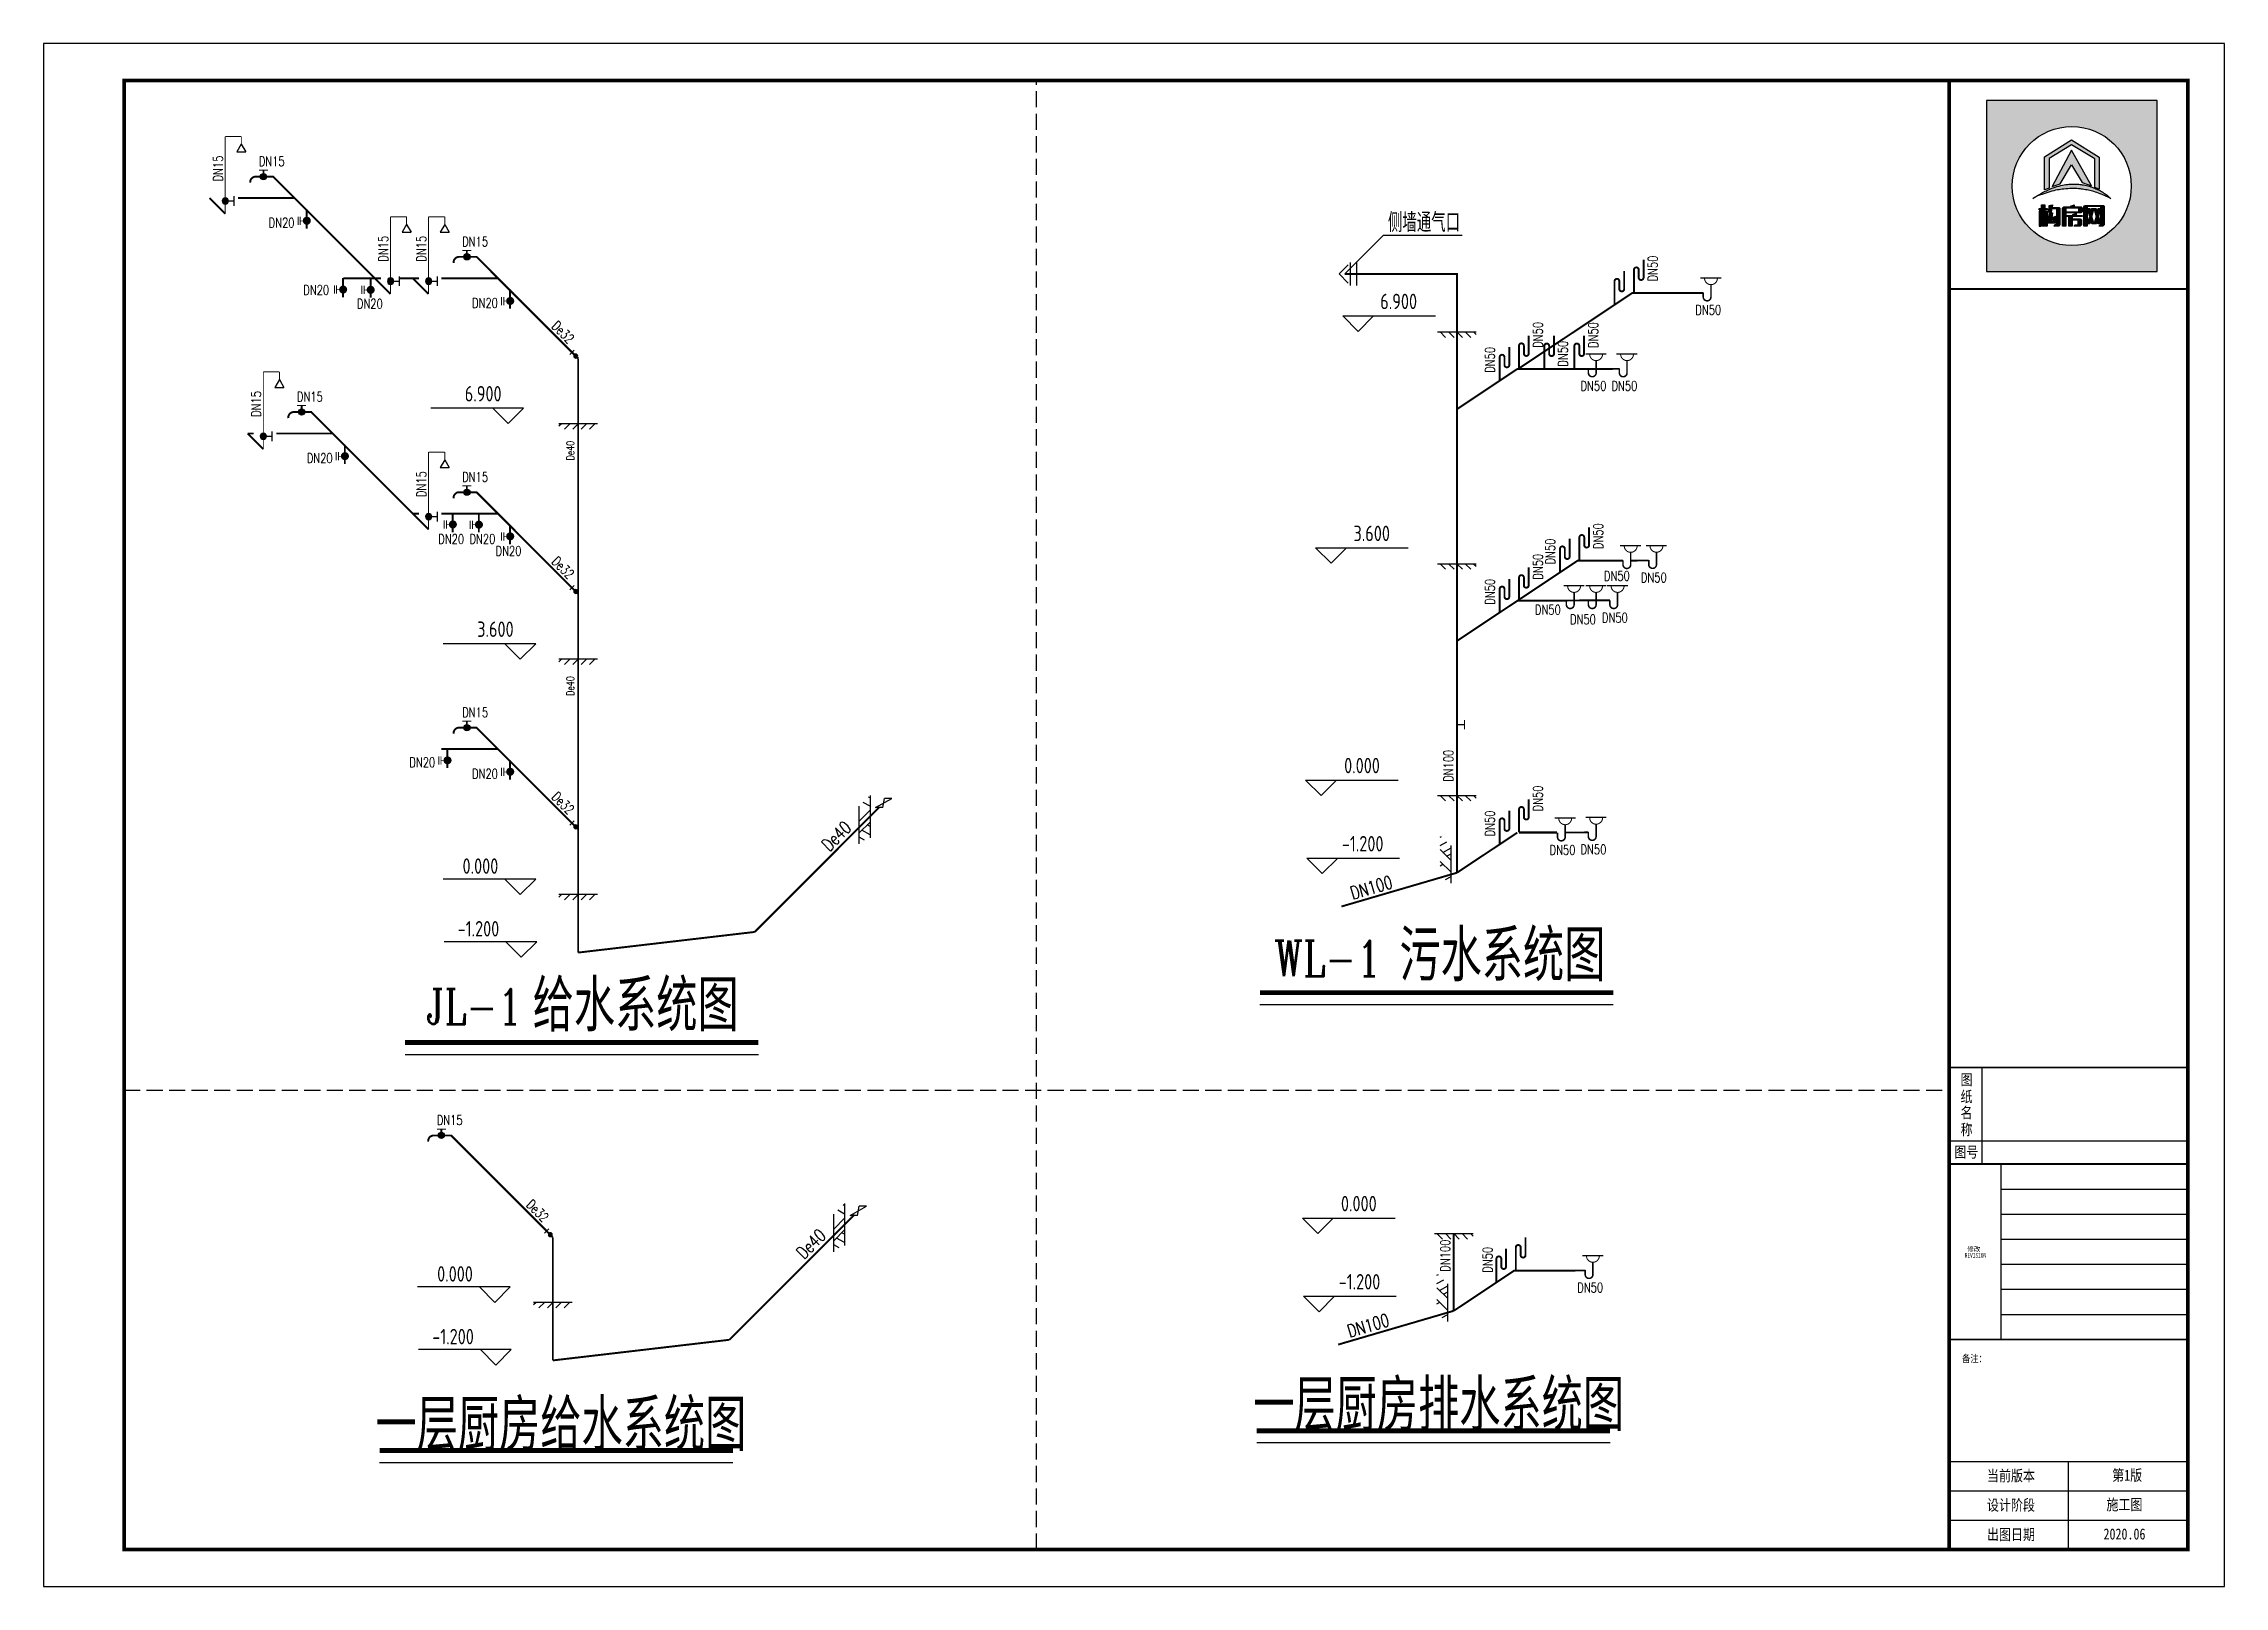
# Model space of a CAD drawing. Header units: millimetres. Extents: x -807114 to -50119, y -468455 to -61603.
# Drawn here: x -184743 to -150857, y -237099 to -213139 of the extents above; entities that cross this region are included whole.
import ezdxf
from ezdxf.enums import TextEntityAlignment as Align

# ---------------------------------------------------------------- set-up
doc = ezdxf.new("R2010")
doc.units = ezdxf.units.MM
doc.header["$LTSCALE"] = 1000
doc.linetypes.add('ACAD_ISO03W100', pattern=[30, 12, -18])
doc.linetypes.add('DASH', pattern=[0.35, 0.25, -0.1])
for name, color, linetype in [('AXIS', 3, 'Continuous'), ('DIM_ELEV', 3, 'Continuous'), ('EQUIP_管件', 7, 'Continuous'), ('EQUIP_阀门', 7, 'Continuous'), ('PIPE-污水', 2, 'DASH'), ('PIPE-给水', 3, 'Continuous'), ('PIPE-雨水', 4, 'DASH'), ('PUB_DIM', 3, 'Continuous'), ('PUB_TEXT', 3, 'Continuous'), ('PUB_TITLE', 4, 'Continuous'), ('S1', 130, 'Continuous'), ('TWT_DIM', 3, 'Continuous'), ('TWT_TEXT', 7, 'Continuous'), ('VPIPE_DIM', 3, 'Continuous'), ('XX', 8, 'Continuous')]:
    doc.layers.add(name, color=color, linetype=linetype)
doc.styles.add('_HZTXT', font='txt', dxfattribs={"bigfont": 'HZTXT'})
doc.styles.add('_TWT_SERIAL', font='COMPLEX', dxfattribs={"width": 0.8, "height": 3.5, "bigfont": 'HZTXT'})
doc.styles.add('DIM_FONT', font='tssdeng.shx', dxfattribs={"width": 0.7, "bigfont": 'tssdchn.shx'})
doc.styles.add('ZDBOX', font='simsun.ttc', dxfattribs={"width": 0.7})
doc.styles.add('宋体', font='simsun.ttc', dxfattribs={"width": 0.8})

msp = doc.modelspace()

# ---------------------------------------------------------------- texts
at = {"style": 'ZDBOX', "width": 0.8}
for s, height, p in [('纸', 171.1, (-154863.7, -229489.9)), ('图', 171.1, (-154863.7, -229231.7)), ('名', 171.1, (-154863.7, -229739.3)), ('称', 171.1, (-154863.7, -230001.7)), ('图号', 171.14, (-154867.2, -230354.6)), ('备注：', 114.09, (-154741.8, -233557.9))]:
    msp.add_text(s, height=height, dxfattribs=at).set_placement(p, align=Align.MIDDLE)
for s, p in [('当前版本', (-154546.9, -235465.6)), ('第1版', (-152601.6, -235457.7)), ('设计阶段', (-154546.9, -235921.9)), ('施工图', (-152690.9, -235914.1)), ('出图日期', (-154546.9, -236378.3)), ('2020.06', (-152735.6, -236370.5))]:
    msp.add_text(s, height=171.14, dxfattribs=at).set_placement(p)
at = {"layer": 'PUB_DIM', "style": 'DIM_FONT', "width": 0.8}
for s, p in [('6.900', (-163401.9, -217262.7)), ('6.900', (-177626.8, -218696)), ('3.600', (-163823.1, -220865.3)), ('3.600', (-177439.3, -222353.5)), ('0.000', (-163979.4, -224471.1)), ('-1.200', (-163923.5, -225684.9)), ('0.000', (-177678, -226032)), ('-1.200', (-177663.1, -227005.8)), ('0.000', (-164029, -231274.4)), ('0.000', (-178072.6, -232366.2)), ('-1.200', (-163973.2, -232488.2)), ('-1.200', (-178057.7, -233340))]:
    msp.add_text(s, height=240, dxfattribs=at).set_placement(p, align=Align.RIGHT)
at = {"layer": 'PUB_TEXT', "style": '_HZTXT', "width": 0.8}
for s, p in [('污水系统图', (-163676.2, -227702.7)), ('给水系统图', (-177143.2, -228479.4)), ('一层厨房排水系统图', (-165945.8, -234687.5)), ('一层厨房给水系统图', (-179585.1, -234993.9))]:
    msp.add_text(s, height=800, dxfattribs=at).set_placement(p)
at = {"layer": 'PUB_TEXT', "color": 8, "style": '宋体', "width": 0.7}
msp.add_text('REVISION', height=72.53, dxfattribs=at).set_placement((-154891.7, -232015.4), align=Align.BOTTOM_LEFT)
at = {"layer": 'PUB_TEXT', "color": 8, "style": '宋体'}
msp.add_text('修改', height=72.53, dxfattribs=at).set_placement((-154852.2, -231896.5))
at = {"layer": 'TWT_DIM', "style": '_TWT_SERIAL', "width": 0.8}
for s, p in [('WL-1', (-165625.1, -227620.1)), ('JL-1', (-178800.8, -228366.7))]:
    msp.add_text(s, height=550, dxfattribs=at).set_placement(p)
at = {"layer": 'TWT_TEXT', "style": '_TWT_SERIAL', "width": 0.752941}
for s, height, rotation, p in [('DN15', 150, 90, (-181957.5, -215280.6)), ('DN15', 150, 90, (-179389.4, -216526.6)), ('DN15', 150, 90, (-178797.3, -216526.6)), ('DN50', 150, 90, (-159665, -216833.9)), ('De32', 150, 315, (-176860.6, -217538.7, 0)), ('DN50', 150, 90, (-161449.7, -217863.5)), ('DN50', 150, 90, (-160589.3, -217865.7)), ('DN50', 150, 90, (-162194.3, -218252.5)), ('DN50', 150, 90, (-161060.3, -218155.5)), ('DN15', 150, 90, (-181365.4, -218936.4)), ('De40', 119, 90, (-176500.1, -219611.8)), ('DN15', 150, 90, (-178797.3, -220182.4)), ('DN50', 150, 90, (-160512, -220989.6)), ('DN50', 150, 90, (-161256.6, -221229)), ('De32', 150, 315, (-176860.6, -221194.5, 0)), ('DN50', 150, 90, (-161449.7, -221463.5)), ('DN50', 150, 90, (-162194.3, -221852.5)), ('De40', 119, 90, (-176500.1, -223267.5)), ('DN100', 150, 90, (-162840.1, -224604.5)), ('De32', 150, 315, (-176860.6, -224850.2, 0)), ('DN50', 150, 90, (-161449.7, -225063.5)), ('De40', 200, 45, (-172533.9, -225696.7)), ('DN50', 150, 90, (-162194.3, -225452.5)), ('DN100', 200, 16.28895, (-164402.6, -226433.3)), ('De32', 150, 315, (-177255.2, -231184.4, 0)), ('De40', 200, 45, (-172928.5, -232030.9)), ('DN100', 150, 90, (-162889.7, -232212.3)), ('DN50', 150, 90, (-162232.1, -232227.4)), ('DN100', 200, 16.28895, (-164452.2, -233236.6))]:
    msp.add_text(s, height=height, rotation=rotation, dxfattribs=at).set_placement(p)
for s, height, p in [('DN15', 150, (-181399.7, -215041.4, 0)), ('DN20', 150, (-181246, -215995.8, 0)), ('侧墙通气口', 297.5, (-163853.3, -216065.8)), ('DN15', 150, (-178239.5, -216287.5, 0)), ('DN20', 150, (-180707.5, -217039.8, 0)), ('DN20', 150, (-179874.6, -217253.7, 0)), ('DN20', 150, (-178085.8, -217241.8, 0)), ('DN50', 150, (-159077.5, -217350.3, 0)), ('DN15', 150, (-180807.7, -218697.2, 0)), ('DN50', 150, (-160862.2, -218529.5, 0)), ('DN50', 150, (-160381.5, -218529.5, 0)), ('DN20', 150, (-180654, -219651.5, 0)), ('DN15', 150, (-178239.5, -219943.2, 0)), ('DN20', 150, (-178610.7, -220908.2, 0)), ('DN20', 150, (-178126, -220906.6, 0)), ('DN20', 150, (-177719.8, -221093, 0)), ('DN50', 150, (-160497.4, -221480.4, 0)), ('DN50', 150, (-159924.5, -221505.9, 0)), ('DN50', 150, (-161570.1, -222005.9, 0)), ('DN50', 150, (-161024.8, -222156.1, 0)), ('DN50', 150, (-160528.4, -222129.5, 0)), ('DN15', 150, (-178239.5, -223598.9, 0)), ('DN20', 150, (-179059.8, -224375.9, 0)), ('DN20', 150, (-178085.8, -224553.2, 0)), ('DN50', 150, (-161342.9, -225737.4, 0)), ('DN50', 150, (-160862.2, -225729.5, 0)), ('DN15', 150, (-178634.1, -229933.1, 0)), ('DN50', 150, (-160911.9, -232532.8, 0))]:
    msp.add_text(s, height=height, dxfattribs=at).set_placement(p)

# ---------------------------------------------------------------- blocks, each defined once
blk = doc.blocks.new('sadasfafa')
h = blk.add_hatch(color=252)
h.dxf.hatch_style = 1
h.paths.add_polyline_path([(1853311, -2488040), (1853311, -2490368), (1855639, -2490368), (1855639, -2488040)])
h.paths.add_polyline_path([(1855286, -2489204, 1), (1853664, -2489204, 1)], flags=16)
edge = h.paths.add_edge_path(flags=0)
edge.add_spline(control_points=[(1853945, -2489376), (1853935, -2489385), (1854022, -2489327), (1854064, -2489324), (1854178, -2489280), (1854273, -2489257), (1854375, -2489242), (1854470, -2489236), (1854555, -2489239), (1854630, -2489250), (1854700, -2489259), (1854781, -2489280), (1854854, -2489303), (1854917, -2489335), (1854967, -2489354), (1854993, -2489368), (1855014, -2489382), (1854982, -2489354), (1854965, -2489332), (1854910, -2489297), (1854854, -2489260), (1854784, -2489234), (1854713, -2489206), (1854640, -2489189), (1854569, -2489179), (1854497, -2489176), (1854414, -2489178), (1854321, -2489198), (1854229, -2489222), (1854147, -2489257), (1854080, -2489292), (1854021, -2489325), (1853977, -2489352), (1853953, -2489369), (1853945, -2489376)], knot_values=[0, 0, 0, 0, 114.670179, 423.637006, 763.89867, 1083.683754, 1343.405239, 1688.07646, 1952.326814, 2113.699055, 2375.693807, 2595.188681, 2872.839541, 3068.155951, 3238.592156, 3348.056762, 3361.095167, 3431.805845, 3527.265261, 3733.200323, 3952.805082, 4160.23278, 4398.128766, 4650.488133, 4837.16968, 5050.428326, 5308.684497, 5588.159898, 5913.430939, 6163.12325, 6398.139207, 6601.625078, 6772.549769, 6871.149972, 6871.149972, 6871.149972, 6871.149972], degree=3, periodic=1)
h.paths.add_polyline_path([(1854530, -2489580), (1854534, -2489580), (1854534, -2489603), (1854618, -2489603), (1854618, -2489621), (1854481, -2489621), (1854481, -2489650), (1854589, -2489650), (1854599, -2489656), (1854606, -2489666), (1854606, -2489733), (1854600, -2489742), (1854590, -2489750), (1854506, -2489750), (1854514, -2489740), (1854518, -2489731), (1854552, -2489731), (1854558, -2489728), (1854560, -2489721), (1854560, -2489675), (1854558, -2489670), (1854553, -2489667), (1854481, -2489667), (1854481, -2489750), (1854436, -2489750), (1854436, -2489626), (1854433, -2489621), (1854406, -2489621), (1854406, -2489603), (1854488, -2489603), (1854488, -2489590)], flags=0)
h.paths.add_polyline_path([(1854486, -2489468), (1854506, -2489461), (1854506, -2489485), (1854510, -2489489), (1854601, -2489489), (1854609, -2489494), (1854615, -2489502), (1854615, -2489556), (1854607, -2489564), (1854599, -2489569), (1854401, -2489569), (1854394, -2489573), (1854394, -2489750), (1854349, -2489750), (1854349, -2489504), (1854355, -2489495), (1854367, -2489489), (1854462, -2489489), (1854462, -2489474)], flags=0)
h.paths.add_polyline_path([(1854394, -2489554), (1854394, -2489512), (1854404, -2489506), (1854562, -2489506), (1854570, -2489513), (1854570, -2489554)], flags=0)
h.paths.add_polyline_path([(1854214, -2489569), (1854203, -2489632), (1854193, -2489683), (1854194, -2489689), (1854218, -2489689), (1854220, -2489683), (1854214, -2489633), (1854254, -2489614), (1854263, -2489686), (1854263, -2489700), (1854255, -2489709), (1854159, -2489709), (1854150, -2489702), (1854148, -2489692), (1854173, -2489569)], flags=0)
h.paths.add_polyline_path([(1854187, -2489466), (1854213, -2489458), (1854207, -2489496), (1854296, -2489496), (1854305, -2489498), (1854312, -2489505), (1854314, -2489513), (1854314, -2489733), (1854310, -2489741), (1854301, -2489750), (1854231, -2489750), (1854238, -2489741), (1854243, -2489730), (1854261, -2489730), (1854268, -2489727), (1854270, -2489720), (1854270, -2489531), (1854270, -2489526), (1854267, -2489521), (1854260, -2489516), (1854202, -2489516), (1854201, -2489534), (1854196, -2489558), (1854150, -2489558), (1854159, -2489535), (1854165, -2489504), (1854167, -2489471)], flags=0)
h.paths.add_polyline_path([(1854140, -2489544), (1854140, -2489750), (1854114, -2489750), (1854114, -2489544)], flags=0)
h.paths.add_polyline_path([(1854056, -2489544), (1854053, -2489750), (1854031, -2489750), (1854031, -2489544)], flags=0)
h.paths.add_polyline_path([(1854107, -2489459), (1854107, -2489508), (1854139, -2489508), (1854139, -2489527), (1854107, -2489527), (1854107, -2489750), (1854062, -2489750), (1854062, -2489527), (1854029, -2489527), (1854029, -2489508), (1854062, -2489508), (1854062, -2489459)], flags=0)
h.paths.add_polyline_path([(1854209, -2489211), (1854471, -2488714), (1854743, -2489200), (1854618, -2489155), (1854470, -2488913), (1854318, -2489172)], flags=0)
h.paths.add_polyline_path([(1854102, -2488808), (1854470, -2488575), (1854848, -2488810), (1854848, -2489247), (1854790, -2489223), (1854790, -2488832), (1854471, -2488643), (1854168, -2488829), (1854168, -2489231), (1854102, -2489257)], flags=0)
h.paths.add_polyline_path([(1854685, -2489750), (1854641, -2489750), (1854641, -2489488), (1854641, -2489484), (1854646, -2489475), (1854656, -2489467), (1854898, -2489467), (1854907, -2489471), (1854916, -2489478), (1854916, -2489731), (1854908, -2489743), (1854902, -2489750), (1854847, -2489750), (1854858, -2489732), (1854866, -2489731), (1854869, -2489724), (1854869, -2489718), (1854867, -2489718), (1854836, -2489718), (1854826, -2489684), (1854814, -2489718), (1854746, -2489718), (1854736, -2489684), (1854722, -2489718), (1854689, -2489718), (1854689, -2489709), (1854691, -2489709), (1854720, -2489621), (1854685, -2489512)], flags=0)
h.paths.add_polyline_path([(1854779, -2489518), (1854809, -2489621), (1854781, -2489709), (1854777, -2489709), (1854750, -2489621), (1854775, -2489518)], flags=0)
h = blk.add_hatch(color=7)
h.dxf.hatch_style = 1
h.paths.add_polyline_path([(1854102, -2489257), (1854168, -2489231), (1854168, -2488829), (1854471, -2488643), (1854790, -2488832), (1854790, -2489223), (1854848, -2489247), (1854848, -2488810), (1854470, -2488575), (1854102, -2488808)])
h = blk.add_hatch(color=7)
h.dxf.hatch_style = 1
h.paths.add_polyline_path([(1854318, -2489172), (1854470, -2488913), (1854618, -2489155), (1854743, -2489200), (1854471, -2488714), (1854209, -2489211)])
h = blk.add_hatch(color=7)
h.dxf.hatch_style = 1
edge = h.paths.add_edge_path()
edge.add_spline(control_points=[(1853945, -2489376), (1853953, -2489369), (1853977, -2489352), (1854021, -2489325), (1854080, -2489292), (1854147, -2489257), (1854229, -2489222), (1854321, -2489198), (1854414, -2489178), (1854497, -2489176), (1854569, -2489179), (1854640, -2489189), (1854713, -2489206), (1854784, -2489234), (1854854, -2489260), (1854910, -2489297), (1854965, -2489332), (1854982, -2489354), (1855014, -2489382), (1854993, -2489368), (1854967, -2489354), (1854917, -2489335), (1854854, -2489303), (1854781, -2489280), (1854700, -2489259), (1854630, -2489250), (1854555, -2489239), (1854470, -2489236), (1854375, -2489242), (1854273, -2489257), (1854178, -2489280), (1854064, -2489324), (1854022, -2489327), (1853935, -2489385), (1853945, -2489376)], knot_values=[0, 0, 0, 0, 98.600203, 269.524894, 473.010766, 708.026723, 957.719033, 1282.990074, 1562.465475, 1820.721647, 2033.980292, 2220.661839, 2473.021206, 2710.917192, 2918.34489, 3137.949649, 3343.884711, 3439.344127, 3510.054805, 3523.09321, 3632.557816, 3802.994021, 3998.310431, 4275.961291, 4495.456165, 4757.450917, 4918.823158, 5183.073513, 5527.744733, 5787.466218, 6107.251302, 6447.512966, 6756.479793, 6871.149972, 6871.149972, 6871.149972, 6871.149972], degree=3, periodic=1)
h = blk.add_hatch(color=7)
h.dxf.hatch_style = 1
h.paths.add_polyline_path([(1854062, -2489459), (1854062, -2489508), (1854029, -2489508), (1854029, -2489527), (1854062, -2489527), (1854062, -2489750), (1854107, -2489750), (1854107, -2489527), (1854139, -2489527), (1854139, -2489508), (1854107, -2489508), (1854107, -2489459)])
h = blk.add_hatch(color=7)
h.dxf.hatch_style = 1
h.paths.add_polyline_path([(1854031, -2489544), (1854031, -2489750), (1854053, -2489750), (1854056, -2489544)])
h = blk.add_hatch(color=7)
h.dxf.hatch_style = 1
h.paths.add_polyline_path([(1854114, -2489544), (1854114, -2489750), (1854140, -2489750), (1854140, -2489544)])
h = blk.add_hatch(color=7)
h.dxf.hatch_style = 1
h.paths.add_polyline_path([(1854167, -2489471), (1854165, -2489504), (1854159, -2489535), (1854150, -2489558), (1854196, -2489558), (1854201, -2489534), (1854202, -2489516), (1854260, -2489516), (1854267, -2489521), (1854270, -2489526), (1854270, -2489531), (1854270, -2489720), (1854268, -2489727), (1854261, -2489730), (1854243, -2489730), (1854238, -2489741), (1854231, -2489750), (1854301, -2489750), (1854310, -2489741), (1854314, -2489733), (1854314, -2489513), (1854312, -2489505), (1854305, -2489498), (1854296, -2489496), (1854207, -2489496), (1854213, -2489458), (1854187, -2489466)])
h = blk.add_hatch(color=7)
h.dxf.hatch_style = 1
h.paths.add_polyline_path([(1854462, -2489474), (1854462, -2489489), (1854367, -2489489), (1854355, -2489495), (1854349, -2489504), (1854349, -2489750), (1854394, -2489750), (1854394, -2489573), (1854401, -2489569), (1854599, -2489569), (1854607, -2489564), (1854615, -2489556), (1854615, -2489502), (1854609, -2489494), (1854601, -2489489), (1854510, -2489489), (1854506, -2489485), (1854506, -2489461), (1854486, -2489468)])
h.paths.add_polyline_path([(1854394, -2489554), (1854394, -2489512), (1854404, -2489506), (1854562, -2489506), (1854570, -2489513), (1854570, -2489554)], flags=16)
h = blk.add_hatch(color=7)
h.dxf.hatch_style = 1
h.paths.add_polyline_path([(1854685, -2489512), (1854685, -2489493), (1854693, -2489483), (1854862, -2489483), (1854869, -2489491), (1854869, -2489724), (1854866, -2489731), (1854858, -2489732), (1854847, -2489750), (1854902, -2489750), (1854908, -2489743), (1854916, -2489731), (1854916, -2489478), (1854907, -2489471), (1854898, -2489467), (1854656, -2489467), (1854646, -2489475), (1854641, -2489484), (1854641, -2489488), (1854641, -2489750), (1854685, -2489750)])
h = blk.add_hatch(color=7)
h.dxf.hatch_style = 1
h.paths.add_polyline_path([(1854866, -2489709), (1854840, -2489621), (1854866, -2489512), (1854836, -2489512), (1854824, -2489558), (1854808, -2489512), (1854745, -2489512), (1854734, -2489557), (1854719, -2489512), (1854689, -2489512), (1854720, -2489621), (1854691, -2489709), (1854689, -2489709), (1854689, -2489710), (1854689, -2489718), (1854722, -2489718), (1854736, -2489684), (1854746, -2489718), (1854814, -2489718), (1854826, -2489684), (1854836, -2489718), (1854867, -2489718), (1854867, -2489709)])
h.paths.add_polyline_path([(1854779, -2489518), (1854809, -2489621), (1854781, -2489709), (1854777, -2489709), (1854750, -2489621), (1854775, -2489518)], flags=16)
h = blk.add_hatch(color=7)
h.dxf.hatch_style = 1
h.paths.add_polyline_path([(1854173, -2489569), (1854148, -2489692), (1854150, -2489702), (1854159, -2489709), (1854255, -2489709), (1854263, -2489700), (1854263, -2489686), (1854254, -2489614), (1854214, -2489633), (1854220, -2489683), (1854218, -2489689), (1854194, -2489689), (1854193, -2489683), (1854203, -2489632), (1854214, -2489569)])
h = blk.add_hatch(color=7)
h.dxf.hatch_style = 1
h.paths.add_polyline_path([(1854488, -2489590), (1854488, -2489603), (1854406, -2489603), (1854406, -2489621), (1854433, -2489621), (1854436, -2489626), (1854436, -2489750), (1854481, -2489750), (1854481, -2489667), (1854553, -2489667), (1854558, -2489670), (1854560, -2489675), (1854560, -2489721), (1854558, -2489728), (1854552, -2489731), (1854518, -2489731), (1854514, -2489740), (1854506, -2489750), (1854590, -2489750), (1854600, -2489742), (1854606, -2489733), (1854606, -2489666), (1854599, -2489656), (1854589, -2489650), (1854481, -2489650), (1854481, -2489621), (1854618, -2489621), (1854618, -2489603), (1854534, -2489603), (1854534, -2489580), (1854530, -2489580)])
for points in [[(1855639, -2488040), (1853311, -2488040), (1853311, -2490368), (1855639, -2490368)], [(1854102, -2489257), (1854102, -2488808), (1854470, -2488575), (1854848, -2488810), (1854848, -2489247), (1854790, -2489223), (1854790, -2488832), (1854471, -2488643), (1854168, -2488829), (1854168, -2489231)], [(1854209, -2489211), (1854318, -2489172), (1854470, -2488913), (1854618, -2489155), (1854743, -2489200), (1854471, -2488714)], [(1854062, -2489459), (1854107, -2489459), (1854107, -2489508), (1854139, -2489508), (1854139, -2489527), (1854107, -2489527), (1854107, -2489750), (1854062, -2489750), (1854062, -2489527), (1854029, -2489527), (1854029, -2489508), (1854062, -2489508)], [(1854056, -2489544), (1854031, -2489544), (1854031, -2489750), (1854053, -2489750)], [(1854114, -2489544), (1854140, -2489544), (1854140, -2489750), (1854114, -2489750)], [(1854462, -2489474), (1854486, -2489468), (1854506, -2489461), (1854506, -2489485), (1854510, -2489489), (1854601, -2489489), (1854609, -2489494), (1854615, -2489502), (1854615, -2489556), (1854607, -2489564), (1854599, -2489569), (1854401, -2489569), (1854394, -2489573), (1854394, -2489750), (1854349, -2489750), (1854349, -2489504), (1854355, -2489495), (1854367, -2489489), (1854462, -2489489)], [(1854394, -2489554), (1854570, -2489554), (1854570, -2489513), (1854562, -2489506), (1854404, -2489506), (1854394, -2489512)], [(1854641, -2489750), (1854641, -2489488), (1854641, -2489484), (1854646, -2489475), (1854656, -2489467), (1854898, -2489467), (1854907, -2489471), (1854916, -2489478), (1854916, -2489731), (1854908, -2489743), (1854902, -2489750), (1854847, -2489750), (1854858, -2489732), (1854866, -2489731), (1854869, -2489724), (1854869, -2489491), (1854862, -2489483), (1854693, -2489483), (1854685, -2489493), (1854685, -2489750)], [(1854775, -2489518), (1854779, -2489518), (1854809, -2489621), (1854781, -2489709), (1854777, -2489709), (1854750, -2489621)], [(1854488, -2489590), (1854530, -2489580), (1854534, -2489580), (1854534, -2489603), (1854618, -2489603), (1854618, -2489621), (1854481, -2489621), (1854481, -2489650), (1854589, -2489650), (1854599, -2489656), (1854606, -2489666), (1854606, -2489733), (1854600, -2489742), (1854590, -2489750), (1854506, -2489750), (1854514, -2489740), (1854518, -2489731), (1854552, -2489731), (1854558, -2489728), (1854560, -2489721), (1854560, -2489675), (1854558, -2489670), (1854553, -2489667), (1854481, -2489667), (1854481, -2489750), (1854436, -2489750), (1854436, -2489626), (1854433, -2489621), (1854406, -2489621), (1854406, -2489603), (1854488, -2489603)]]:
    blk.add_lwpolyline(points, close=True)
for points in [[(1854167, -2489471), (1854187, -2489466), (1854213, -2489458), (1854207, -2489496), (1854296, -2489496), (1854305, -2489498), (1854312, -2489505), (1854314, -2489513), (1854314, -2489733), (1854310, -2489741), (1854301, -2489750), (1854231, -2489750), (1854238, -2489741), (1854243, -2489730), (1854261, -2489730), (1854268, -2489727), (1854270, -2489720), (1854270, -2489531), (1854270, -2489526), (1854267, -2489521), (1854260, -2489516), (1854202, -2489516), (1854201, -2489534), (1854196, -2489558), (1854150, -2489558), (1854150, -2489558), (1854159, -2489535), (1854165, -2489504), (1854167, -2489471)], [(1854866, -2489709), (1854866, -2489709), (1854867, -2489709), (1854867, -2489718), (1854836, -2489718), (1854826, -2489684), (1854814, -2489718), (1854746, -2489718), (1854736, -2489684), (1854722, -2489718), (1854689, -2489718), (1854689, -2489710), (1854689, -2489709), (1854691, -2489709), (1854720, -2489621), (1854689, -2489512)], [(1854173, -2489569), (1854214, -2489569), (1854203, -2489632), (1854193, -2489683), (1854194, -2489689), (1854218, -2489689), (1854220, -2489683), (1854214, -2489633), (1854254, -2489614), (1854263, -2489686), (1854263, -2489700), (1854255, -2489709), (1854159, -2489709), (1854150, -2489702), (1854148, -2489692), (1854173, -2489569)]]:
    blk.add_lwpolyline(points)
at = {"color": 7}
blk.add_lwpolyline([(1854689, -2489512), (1854719, -2489512), (1854734, -2489557), (1854745, -2489512), (1854808, -2489512), (1854824, -2489558), (1854836, -2489512), (1854866, -2489512), (1854840, -2489621), (1854866, -2489709)], dxfattribs=at)
blk.add_circle((1854475, -2489204), 811)
at = {"start_tangent": (-0.74079, -0.671736), "end_tangent": (-0.74079, -0.671736)}
blk.add_spline([(1853945, -2489376), (1853977, -2489357), (1854071, -2489318), (1854178, -2489282), (1854280, -2489257), (1854365, -2489245), (1854479, -2489238), (1854566, -2489241), (1854619, -2489248), (1854704, -2489261), (1854775, -2489279), (1854861, -2489308), (1854920, -2489335), (1854972, -2489357), (1855003, -2489375), (1855007, -2489377), (1854990, -2489361), (1854968, -2489339), (1854913, -2489299), (1854851, -2489261), (1854787, -2489235), (1854714, -2489208), (1854633, -2489189), (1854572, -2489180), (1854501, -2489177), (1854416, -2489181), (1854326, -2489198), (1854222, -2489227), (1854146, -2489259), (1854077, -2489294), (1854019, -2489327), (1853971, -2489357), (1853945, -2489376)], degree=3, dxfattribs=at)
blk = doc.blocks.new('$VALVE$00000497')
for p, q in [((78, 138), (-78, 138)), ((0, 50), (0, 138))]:
    blk.add_line(p, q)
at = {"const_width": 49.6}
blk.add_lwpolyline([(25, 0, 1), (-25, 0, 1)], format="xyb", close=True, dxfattribs=at)
blk.add_circle((0, 0), 50)
blk = doc.blocks.new('$ATTACHMENT$00000073')
at = {"const_width": 20}
for points in [[(0, 0), (150, 0)], [(150, 90), (150, -90)]]:
    blk.add_lwpolyline(points, dxfattribs=at)

# ---------------------------------------------------------------- hatches: boundary and pattern name
for points in [[(-181374.8, -215204.4, -1), (-181278.8, -215204.4, -1)], [(-178214.6, -216450.4, -1), (-178118.6, -216450.4, -1)], [(-180782.8, -218860.1, -1), (-180686.8, -218860.1, -1)], [(-178214.6, -220106.1, -1), (-178118.6, -220106.1, -1)], [(-178214.6, -223761.8, -1), (-178118.6, -223761.8, -1)], [(-178609.2, -230096.1, -1), (-178513.2, -230096.1, -1)]]:
    msp.add_hatch(color=256).paths.add_polyline_path(points)

# ---------------------------------------------------------------- linework, layer by layer
for p, q in [((-158996.6, -216775.7, 0), (-158676.6, -216775.7, 0)), ((-160781.3, -217954.9, 0), (-160461.3, -217954.9, 0)), ((-160300.6, -217954.9, 0), (-159980.6, -217954.9, 0)), ((-160243.6, -220932.7, 0), (-159923.6, -220932.7, 0)), ((-159843.6, -220931.3, 0), (-159523.6, -220931.3, 0)), ((-161123.6, -221554.9, 0), (-160803.6, -221554.9, 0)), ((-160781.3, -221554.9, 0), (-160461.3, -221554.9, 0)), ((-160447.5, -221554.9, 0), (-160127.5, -221554.9, 0)), ((-171816.7, -225002.5), (-171560.7, -224860.3)), ((-171701, -225002.5), (-171676.4, -224860.3)), ((-171560.7, -224860.3), (-171676.4, -224860.3)), ((-171701, -225002.5), (-171816.7, -225002.5)), ((-161262, -225162.8, 0), (-160942, -225162.8, 0)), ((-160781.3, -225154.9, 0), (-160461.3, -225154.9, 0)), ((-154622.4, -230538.3), (-154622.4, -229040.9)), ((-155135.9, -230181.8), (-151427.8, -230181.8)), ((-172211.3, -231336.7), (-171955.3, -231194.5)), ((-172095.6, -231336.7), (-172211.3, -231336.7)), ((-172095.6, -231336.7), (-172071, -231194.5)), ((-171955.3, -231194.5), (-172071, -231194.5)), ((-160831, -231958.2, 0), (-160511, -231958.2, 0))]:
    msp.add_line(p, q)
at = {"const_width": 30, "elevation": 0}
for points in [[(-181326.8, -215204.4), (-181326.8, -215104.4)], [(-178166.6, -216450.4), (-178166.6, -216350.4)], [(-180734.8, -218860.1), (-180734.8, -218760.1)], [(-178166.6, -220106.1), (-178166.6, -220006.1)], [(-178166.6, -223761.8), (-178166.6, -223661.8)], [(-178561.2, -230096.1), (-178561.2, -229996.1)]]:
    msp.add_lwpolyline(points, dxfattribs=at)
at = {"elevation": 0}
for points, const_width in [([(-181166.8, -215204.4), (-181446.8, -215204.4, 0.4439422), (-181532.8, -215299.5)], 30), ([(-178006.6, -216450.4), (-178286.6, -216450.4, 0.4439422), (-178372.6, -216545.5)], 30), ([(-158934.9, -216775.7, 1.0676639), (-158734.9, -216775.7)], 16), ([(-158954.9, -217005), (-158954.9, -217005), (-158954.9, -217073, 1), (-158834.9, -217073), (-158834.9, -216882.4)], 24), ([(-160739.7, -218184.3), (-160739.7, -218184.3), (-160739.7, -218252.2, 1), (-160619.7, -218252.2), (-160619.7, -218061.7)], 24), ([(-160719.7, -217954.9, 1.0676639), (-160519.7, -217954.9)], 16), ([(-160258.9, -218184.3), (-160258.9, -218184.3), (-160258.9, -218252.2, 1), (-160138.9, -218252.2), (-160138.9, -218061.7)], 24), ([(-160238.9, -217954.9, 1.0676639), (-160038.9, -217954.9)], 16), ([(-180574.8, -218860.1), (-180854.8, -218860.1, 0.4439422), (-180940.7, -218955.2)], 30), ([(-178006.6, -220106.1), (-178286.6, -220106.1, 0.4439422), (-178372.6, -220201.2)], 30), ([(-160182, -220932.7, 1.0676639), (-159982, -220932.7)], 16), ([(-159782, -220931.3, 1.0676639), (-159582, -220931.3)], 16), ([(-160202, -221162.1), (-160202, -221162.1), (-160202, -221230, 1), (-160082, -221230), (-160082, -221039.5)], 24), ([(-159802, -221160.7), (-159802, -221160.7), (-159802, -221228.6, 1), (-159682, -221228.6), (-159682, -221038.1)], 24), ([(-161061.9, -221554.9, 1.0676639), (-160861.9, -221554.9)], 16), ([(-160719.7, -221554.9, 1.0676639), (-160519.7, -221554.9)], 16), ([(-160385.8, -221554.9, 1.0676639), (-160185.8, -221554.9)], 16), ([(-161081.9, -221784.3), (-161081.9, -221784.3), (-161081.9, -221852.2, 1), (-160961.9, -221852.2), (-160961.9, -221661.7)], 24), ([(-160739.7, -221784.3), (-160739.7, -221784.3), (-160739.7, -221852.2, 1), (-160619.7, -221852.2), (-160619.7, -221661.7)], 24), ([(-160405.8, -221784.3), (-160405.8, -221784.3), (-160405.8, -221852.2, 1), (-160285.8, -221852.2), (-160285.8, -221661.7)], 24), ([(-178006.6, -223761.8), (-178286.6, -223761.8, 0.4439422), (-178372.6, -223856.9)], 30), ([(-161220.4, -225392.2), (-161220.4, -225392.2), (-161220.4, -225460.1, 1), (-161100.4, -225460.1), (-161100.4, -225269.6)], 24), ([(-161200.4, -225162.8, 1.0676639), (-161000.4, -225162.8)], 16), ([(-160739.7, -225384.3), (-160739.7, -225384.3), (-160739.7, -225452.2, 1), (-160619.7, -225452.2), (-160619.7, -225261.7)], 24), ([(-160719.7, -225154.9, 1.0676639), (-160519.7, -225154.9)], 16), ([(-178401.2, -230096.1), (-178681.2, -230096.1, 0.4439422), (-178767.2, -230191.2)], 30), ([(-160789.3, -232187.5), (-160789.3, -232187.5), (-160789.3, -232255.5, 1), (-160669.3, -232255.5), (-160669.3, -232064.9)], 24), ([(-160769.3, -231958.2, 1.0676639), (-160569.3, -231958.2)], 16)]:
    msp.add_lwpolyline(points, format="xyb", dxfattribs=dict(at, const_width=const_width))
at = {"const_width": 30}
for points in [[(-159957.4, -216712.3), (-159957.4, -216772.3, 1), (-159882.4, -216772.3), (-159882.4, -216494.8)], [(-160334, -217186.9), (-160334, -216829.4, -1), (-160259, -216829.4), (-160259, -216889.4)], [(-160259, -216889.4), (-160259, -216949.4, 1), (-160184, -216949.4), (-160184, -216671.9)], [(-160032.4, -217009.8), (-160032.4, -216652.3, -1), (-159957.4, -216652.3), (-159957.4, -216712.3)], [(-162043.7, -218068.7), (-162043.7, -218128.7, 1), (-161968.7, -218128.7), (-161968.7, -217851.2)], [(-161817.1, -218189), (-161817.1, -217831.5, -1), (-161742.1, -217831.5), (-161742.1, -217891.5)], [(-161742.1, -217891.5), (-161742.1, -217951.5, 1), (-161667.1, -217951.5), (-161667.1, -217674)], [(-161424.1, -218192), (-161424.1, -217834.5, -1), (-161349.1, -217834.5), (-161349.1, -217894.5)], [(-161349.1, -217894.5), (-161349.1, -217954.5, 1), (-161274.1, -217954.5), (-161274.1, -217677)], [(-160956.6, -218191.2), (-160956.6, -217833.7, -1), (-160881.6, -217833.7), (-160881.6, -217893.7)], [(-160881.6, -217893.7), (-160881.6, -217953.7, 1), (-160806.6, -217953.7), (-160806.6, -217676.2)], [(-162118.7, -218366.2), (-162118.7, -218008.7, -1), (-162043.7, -218008.7), (-162043.7, -218068.7)], [(-161181.1, -221342.6), (-161181.1, -220985.1, -1), (-161106.1, -220985.1), (-161106.1, -221045.1)], [(-161106.1, -221045.1), (-161106.1, -221105.1, 1), (-161031.1, -221105.1), (-161031.1, -220827.6)], [(-160879.4, -221165.5), (-160879.4, -220808, -1), (-160804.4, -220808), (-160804.4, -220868)], [(-160804.4, -220868), (-160804.4, -220928, 1), (-160729.4, -220928), (-160729.4, -220650.5)], [(-161742.1, -221491.5), (-161742.1, -221551.5, 1), (-161667.1, -221551.5), (-161667.1, -221274)], [(-162118.7, -221966.2), (-162118.7, -221608.7, -1), (-162043.7, -221608.7), (-162043.7, -221668.7)], [(-162043.7, -221668.7), (-162043.7, -221728.7, 1), (-161968.7, -221728.7), (-161968.7, -221451.2)], [(-161817.1, -221789), (-161817.1, -221431.5, -1), (-161742.1, -221431.5), (-161742.1, -221491.5)], [(-161817.1, -225389), (-161817.1, -225031.5, -1), (-161742.1, -225031.5), (-161742.1, -225091.5)], [(-161742.1, -225091.5), (-161742.1, -225151.5, 1), (-161667.1, -225151.5), (-161667.1, -224874)], [(-162118.7, -225566.2), (-162118.7, -225208.7, -1), (-162043.7, -225208.7), (-162043.7, -225268.7)], [(-162043.7, -225268.7), (-162043.7, -225328.7, 1), (-161968.7, -225328.7), (-161968.7, -225051.2)], [(-161791.8, -231894.8), (-161791.8, -231954.8, 1), (-161716.8, -231954.8), (-161716.8, -231677.3)], [(-162168.4, -232369.4), (-162168.4, -232011.9, -1), (-162093.4, -232011.9), (-162093.4, -232071.9)], [(-162093.4, -232071.9), (-162093.4, -232131.9, 1), (-162018.4, -232131.9), (-162018.4, -231854.4)], [(-161866.8, -232192.3), (-161866.8, -231834.8, -1), (-161791.8, -231834.8), (-161791.8, -231894.8)]]:
    msp.add_lwpolyline(points, format="xyb", dxfattribs=at)
at = {"const_width": 28.5}
for points in [[(-155135.9, -216950.4), (-151427.8, -216950.4)], [(-155135.9, -229040.9), (-151427.8, -229040.9)], [(-155135.9, -230538.3), (-151427.8, -230538.3)], [(-155135.9, -233264), (-151427.8, -233264)]]:
    msp.add_lwpolyline(points, dxfattribs=at)
for centre in [(-181326.8, -215204.4, 0), (-178166.6, -216450.4, 0), (-180734.8, -218860.1, 0), (-178166.6, -220106.1, 0), (-178166.6, -223761.8, 0), (-178561.2, -230096.1, 0)]:
    msp.add_circle(centre, 48)
for p in [(-171760.2, -225001.9), (-172154.8, -231336.2)]:
    msp.add_point(p)
at = {"layer": 'AXIS'}
for p, q in [((-163042.5, -217615.8), (-162957.7, -217700.7)), ((-163042.5, -217615.8), (-162957.7, -217700.7)), ((-162912.5, -217615.8), (-162827.7, -217700.7)), ((-162912.5, -217615.8), (-162827.7, -217700.7)), ((-162782.5, -217615.8), (-162697.7, -217700.7)), ((-162782.5, -217615.8), (-162697.7, -217700.7)), ((-162652.5, -217615.8), (-162567.7, -217700.7)), ((-162652.5, -217615.8), (-162567.7, -217700.7)), ((-162522.5, -217615.8), (-162482.4, -217656)), ((-162522.5, -217615.8), (-162482.4, -217656)), ((-176696.5, -219042.5), (-176736.7, -219082.6)), ((-176566.5, -219042.5), (-176651.4, -219127.4)), ((-176436.5, -219042.5), (-176521.4, -219127.4)), ((-176306.5, -219042.5), (-176391.4, -219127.4)), ((-176176.5, -219042.5), (-176261.4, -219127.4)), ((-163042.5, -221215.8), (-162957.7, -221300.7)), ((-163042.5, -221215.8), (-162957.7, -221300.7)), ((-162912.5, -221215.8), (-162827.7, -221300.7)), ((-162912.5, -221215.8), (-162827.7, -221300.7)), ((-162782.5, -221215.8), (-162697.7, -221300.7)), ((-162782.5, -221215.8), (-162697.7, -221300.7)), ((-162652.5, -221215.8), (-162567.7, -221300.7)), ((-162652.5, -221215.8), (-162567.7, -221300.7)), ((-162522.5, -221215.8), (-162482.4, -221256)), ((-162522.5, -221215.8), (-162482.4, -221256)), ((-176696.5, -222698.2), (-176736.7, -222738.4)), ((-176566.5, -222698.2), (-176651.4, -222783.1)), ((-176436.5, -222698.2), (-176521.4, -222783.1)), ((-176306.5, -222698.2), (-176391.4, -222783.1)), ((-176176.5, -222698.2), (-176261.4, -222783.1)), ((-163042.5, -224815.8), (-162957.7, -224900.7)), ((-162912.5, -224815.8), (-162827.7, -224900.7)), ((-162782.5, -224815.8), (-162697.7, -224900.7)), ((-162652.5, -224815.8), (-162567.7, -224900.7)), ((-162522.5, -224815.8), (-162482.4, -224856)), ((-176696.5, -226353.9), (-176736.7, -226394.1)), ((-176566.5, -226353.9), (-176651.4, -226438.8)), ((-176436.5, -226353.9), (-176521.4, -226438.8)), ((-176306.5, -226353.9), (-176391.4, -226438.8)), ((-176176.5, -226353.9), (-176261.4, -226438.8)), ((-163092.2, -231619.1), (-163007.3, -231704)), ((-162962.2, -231619.1), (-162877.3, -231704)), ((-162832.2, -231619.1), (-162747.3, -231704)), ((-162702.2, -231619.1), (-162617.3, -231704)), ((-162572.2, -231619.1), (-162532.1, -231659.2)), ((-177091.1, -232688.2), (-177131.3, -232728.3)), ((-176961.1, -232688.2), (-177046, -232773)), ((-176831.1, -232688.2), (-176916, -232773)), ((-176701.1, -232688.2), (-176786, -232773)), ((-176571.1, -232688.2), (-176656, -232773))]:
    msp.add_line(p, q, dxfattribs=at)
at = {"layer": 'AXIS', "linetype": 'ByBlock', "const_width": 15}
for points in [[(-181921, -214581.7), (-181921, -215781.7)], [(-181921, -214581.7), (-181671, -214581.7)], [(-181671, -214581.7), (-181671, -214701.7)], [(-179352.8, -215827.7), (-179352.8, -217027.7)], [(-179352.8, -215827.7), (-179102.8, -215827.7)], [(-179102.8, -215827.7), (-179102.8, -215947.7)], [(-178760.7, -215827.7), (-178760.7, -217027.7)], [(-178760.7, -215827.7), (-178510.7, -215827.7)], [(-178510.7, -215827.7), (-178510.7, -215947.7)], [(-181328.9, -218237.5), (-181328.9, -219437.5)], [(-181328.9, -218237.5), (-181078.9, -218237.5)], [(-181078.9, -218237.5), (-181078.9, -218357.5)], [(-178760.7, -219483.5), (-178760.7, -220683.5)], [(-178760.7, -219483.5), (-178510.7, -219483.5)], [(-178510.7, -219483.5), (-178510.7, -219603.5)]]:
    msp.add_lwpolyline(points, dxfattribs=at)
at = {"layer": 'DIM_ELEV'}
for p, q in [((-164316.9, -217607.4), (-164556.9, -217367.4)), ((-164556.9, -217367.4), (-163116.9, -217367.4)), ((-164316.9, -217607.4), (-164076.9, -217367.4)), ((-163082.5, -217615.8), (-162482.5, -217615.8)), ((-163082.5, -217615.8), (-162482.5, -217615.8)), ((-177284.1, -218800.7), (-178724.1, -218800.7)), ((-177524.1, -219040.7), (-177764.1, -218800.7)), ((-177524.1, -219040.7), (-177284.1, -218800.7)), ((-176136.5, -219042.5), (-176736.5, -219042.5)), ((-164738.2, -221210), (-164978.2, -220970)), ((-164978.2, -220970), (-163538.2, -220970)), ((-164738.2, -221210), (-164498.2, -220970)), ((-163082.5, -221215.8), (-162482.5, -221215.8)), ((-163082.5, -221215.8), (-162482.5, -221215.8)), ((-177096.5, -222458.2), (-178536.5, -222458.2)), ((-177336.5, -222698.2), (-177576.5, -222458.2)), ((-177336.5, -222698.2), (-177096.5, -222458.2)), ((-176136.5, -222698.2), (-176736.5, -222698.2)), ((-164894.4, -224815.8), (-165134.4, -224575.8)), ((-165134.4, -224575.8), (-163694.4, -224575.8)), ((-164894.4, -224815.8), (-164654.4, -224575.8)), ((-163082.5, -224815.8), (-162482.5, -224815.8)), ((-165115.1, -225789.6), (-163675.1, -225789.6)), ((-164875.1, -226029.6), (-165115.1, -225789.6)), ((-164875.1, -226029.6), (-164635.1, -225789.6)), ((-177096.5, -226113.9), (-178536.5, -226113.9)), ((-177336.5, -226353.9), (-177576.5, -226113.9)), ((-177336.5, -226353.9), (-177096.5, -226113.9)), ((-176136.5, -226353.9), (-176736.5, -226353.9)), ((-177081.6, -227087.8), (-178521.6, -227087.8)), ((-177321.6, -227327.8), (-177561.6, -227087.8)), ((-177321.6, -227327.8), (-177081.6, -227087.8)), ((-164944.1, -231619.1), (-165184.1, -231379.1)), ((-165184.1, -231379.1), (-163744.1, -231379.1)), ((-164944.1, -231619.1), (-164704.1, -231379.1)), ((-163132.2, -231619.1), (-162532.2, -231619.1)), ((-177491.1, -232448.2), (-178931.1, -232448.2)), ((-177731.1, -232688.2), (-177971.1, -232448.2)), ((-177731.1, -232688.2), (-177491.1, -232448.2)), ((-176531.1, -232688.2), (-177131.1, -232688.2)), ((-165164.8, -232592.9), (-163724.8, -232592.9)), ((-164924.8, -232832.9), (-165164.8, -232592.9)), ((-164924.8, -232832.9), (-164684.8, -232592.9)), ((-177476.2, -233422), (-178916.2, -233422)), ((-177716.2, -233662), (-177956.2, -233422)), ((-177716.2, -233662), (-177476.2, -233422))]:
    msp.add_line(p, q, dxfattribs=at)
at = {"layer": 'EQUIP_管件', "linetype": 'ByBlock'}
for p, q in [((-164614.7, -216715.8), (-164473.3, -216574.4)), ((-164614.7, -216715.8), (-164473.3, -216857.2)), ((-164443.3, -216535.8), (-164443.3, -216895.8)), ((-164343.3, -216535.8), (-164343.3, -216895.8))]:
    msp.add_line(p, q, dxfattribs=at)
at = {"layer": 'EQUIP_管件', "color": 0, "elevation": 0}
for points, const_width in [([(-181255.8, -215104.4), (-181397.8, -215104.4)], 15), ([(-180788.5, -215826.4), (-180788.5, -215956.4)], 15), ([(-180754.4, -215826.4), (-180754.4, -215956.4)], 15), ([(-180654.4, -215711.4), (-180654.4, -216011.4)], 30), ([(-180654.4, -215891.4), (-180754.4, -215891.4)], 10), ([(-178095.6, -216350.4), (-178237.6, -216350.4)], 15), ([(-180089.8, -216779.8), (-180089.8, -217079.8)], 30), ([(-179662, -216785), (-179662, -217085)], 30), ([(-180223.9, -216894.8), (-180223.9, -217024.8)], 15), ([(-180189.8, -216894.8), (-180189.8, -217024.8)], 15), ([(-180089.8, -216959.8), (-180189.8, -216959.8)], 10), ([(-179796.2, -216900), (-179796.2, -217030)], 15), ([(-179762, -216900), (-179762, -217030)], 15), ([(-179662, -216965), (-179762, -216965)], 10), ([(-177628.3, -217072.4), (-177628.3, -217202.4)], 15), ([(-177594.2, -217072.4), (-177594.2, -217202.4)], 15), ([(-177494.2, -217137.4), (-177594.2, -217137.4)], 10), ([(-177494.2, -216957.4), (-177494.2, -217257.4)], 30), ([(-180663.8, -218760.1), (-180805.8, -218760.1)], 15), ([(-180196.5, -219482.1), (-180196.5, -219612.1)], 15), ([(-180162.3, -219482.1), (-180162.3, -219612.1)], 15), ([(-180062.3, -219547.1), (-180162.3, -219547.1)], 10), ([(-180062.3, -219367.1), (-180062.3, -219667.1)], 30), ([(-178095.6, -220006.1), (-178237.6, -220006.1)], 15), ([(-178519.3, -220543.2), (-178519.3, -220673.2)], 15), ([(-178485.1, -220543.2), (-178485.1, -220673.2)], 15), ([(-178385.1, -220428.2), (-178385.1, -220728.2)], 30), ([(-178114.4, -220546.3), (-178114.4, -220676.3)], 15), ([(-178080.3, -220546.3), (-178080.3, -220676.3)], 15), ([(-177980.3, -220431.3), (-177980.3, -220731.3)], 30), ([(-178385.1, -220608.2), (-178485.1, -220608.2)], 10), ([(-177980.3, -220611.3), (-178080.3, -220611.3)], 10), ([(-177628.3, -220728.1), (-177628.3, -220858.1)], 15), ([(-177594.2, -220728.1), (-177594.2, -220858.1)], 15), ([(-177494.2, -220793.1), (-177594.2, -220793.1)], 10), ([(-177494.2, -220613.1), (-177494.2, -220913.1)], 30), ([(-178095.6, -223661.8), (-178237.6, -223661.8)], 15), ([(-178602.3, -224206.5), (-178602.3, -224336.5)], 15), ([(-178568.2, -224206.5), (-178568.2, -224336.5)], 15), ([(-178468.2, -224271.5), (-178568.2, -224271.5)], 10), ([(-178468.2, -224091.5), (-178468.2, -224391.5)], 30), ([(-177494.2, -224268.8), (-177494.2, -224568.8)], 30), ([(-177628.3, -224383.8), (-177628.3, -224513.8)], 15), ([(-177594.2, -224383.8), (-177594.2, -224513.8)], 15), ([(-177494.2, -224448.8), (-177594.2, -224448.8)], 10), ([(-178490.2, -229996.1), (-178632.2, -229996.1)], 15)]:
    msp.add_lwpolyline(points, dxfattribs=dict(at, const_width=const_width))
at = {"layer": 'EQUIP_管件', "color": 0, "const_width": 62.5, "elevation": 0}
for points in [[(-180653.4, -215920.9, -1), (-180653.4, -215858.4, -1)], [(-180088.8, -216989.4, -1), (-180088.8, -216926.9, -1)], [(-179661, -216994.6, -1), (-179661, -216932.1, -1)], [(-177493.1, -217166.9, -1), (-177493.1, -217104.4, -1)], [(-180061.3, -219576.6, -1), (-180061.3, -219514.1, -1)], [(-178384.1, -220637.8, -1), (-178384.1, -220575.3, -1)], [(-177979.2, -220640.9, -1), (-177979.2, -220578.4, -1)], [(-177493.1, -220822.6, -1), (-177493.1, -220760.1, -1)], [(-178467.1, -224301.1, -1), (-178467.1, -224238.6, -1)], [(-177493.1, -224478.4, -1), (-177493.1, -224415.9, -1)]]:
    msp.add_lwpolyline(points, format="xyb", close=True, dxfattribs=at)
at = {"layer": 'PIPE-污水'}
for points, const_width in [([(-164524.7, -216715.8), (-163953.3, -216715.8)], 30), ([(-162782.4, -217615.8), (-162782.4, -216715.8), (-163953.3, -216715.8)], 30), ([(-158954.9, -217010.8), (-160059.7, -217013.4), (-161808.8, -218176.5)], 30), ([(-162782.4, -217615.8), (-162782.5, -221923.2)], 30), ([(-160258.9, -218190), (-161844.5, -218192.6), (-162782.2, -218816.2)], 30), ([(-160202, -221167.4), (-160906.8, -221169.1), (-161844.5, -221792.6)], 30), ([(-159802, -221166.5), (-160082, -221167.1)], 30), ([(-162782.5, -221923.2), (-162782.5, -226015.8)], 30), ([(-160405.8, -221784.3), (-161844.5, -221792.6), (-162782.2, -222416.2)], 30), ([(-161844.5, -225392.6), (-162782.2, -226016.2)], 30), ([(-161817.1, -225389), (-161226.2, -225389)], 36), ([(-160739.7, -225390), (-161100.4, -225390.9)], 30), ([(-160789.3, -232193.3), (-161894.1, -232195.9), (-162831.8, -232819.5)], 30)]:
    msp.add_lwpolyline(points, dxfattribs=dict(at, const_width=const_width))
at = {"layer": 'PIPE-污水', "linetype": 'ACAD_ISO03W100', "const_width": 30}
for points in [[(-162782.5, -226015.8), (-164577.3, -226540.3)], [(-162832.2, -231619.1), (-162832.2, -232819.1)], [(-162832.2, -232819.1), (-164627, -233343.6)]]:
    msp.add_lwpolyline(points, dxfattribs=at)
at = {"layer": 'PIPE-给水', "const_width": 30}
for points in [[(-179596.8, -216783.8), (-181176.1, -215204.4)], [(-182164.9, -215537.8), (-181921, -215781.7)], [(-180842.8, -215537.8), (-181721, -215537.8)], [(-176436.5, -218029.8), (-178015.9, -216450.4)], [(-179502.8, -216783.8), (-180084.8, -216783.8)], [(-179596.8, -216783.8), (-179352.8, -217027.7)], [(-178910.7, -216783.8), (-179208.3, -216783.8)], [(-179004.7, -216783.8), (-178760.7, -217027.7)], [(-177682.5, -216783.8), (-178560.7, -216783.8)], [(-176436.5, -218029.8), (-177682.5, -216783.8)], [(-176436.5, -218029.8), (-176436.5, -227255.4)], [(-179004.7, -220439.5), (-180584.1, -218860.1)], [(-181572.8, -219193.5), (-181328.9, -219437.5)], [(-181478.9, -219193.5), (-181572.8, -219193.5)], [(-180250.7, -219193.5), (-181128.9, -219193.5)], [(-179004.7, -220439.5), (-180250.7, -219193.5)], [(-176436.5, -221685.5), (-178015.9, -220106.1)], [(-179004.7, -220439.5), (-178760.7, -220683.5)], [(-178910.7, -220439.5), (-179004.7, -220439.5)], [(-177682.5, -220439.5), (-178560.7, -220439.5)], [(-176436.5, -221685.5), (-177682.5, -220439.5)], [(-176436.5, -225341.2), (-178015.9, -223761.8)], [(-177682.5, -224095.2), (-178560.7, -224095.2)], [(-176436.5, -225341.2), (-177682.5, -224095.2)], [(-173693.4, -226935.1), (-171760.2, -225001.9)], [(-176436.5, -227255.4), (-173693.4, -226935.1)], [(-176831.1, -231675.5), (-178410.5, -230096.1)], [(-176831.1, -231675.5), (-178077.1, -230429.5)], [(-174088, -233269.4), (-172154.8, -231336.2)], [(-176831.1, -231675.5), (-176831.1, -233589.6)], [(-176831.1, -233589.6), (-174088, -233269.4)]]:
    msp.add_lwpolyline(points, dxfattribs=at)
at = {"layer": 'PIPE-雨水', "color": 8}
for p, q in [((-169314.4, -236528.2), (-169314.4, -213709.6)), ((-183492.9, -229390.3), (-155135.9, -229390.3))]:
    msp.add_line(p, q, dxfattribs=at)
at = {"layer": 'PUB_TEXT', "const_width": 76.8}
for points in [[(-165843.3, -227877.9), (-160352.6, -227877.9)], [(-179127.5, -228653.3), (-173636.8, -228653.3)], [(-165892.9, -234681.2), (-160402.2, -234681.2)], [(-179522.1, -234987.6), (-174031.4, -234987.6)]]:
    msp.add_lwpolyline(points, dxfattribs=at)
at = {"layer": 'PUB_TEXT'}
for points in [[(-165843.3, -228063.3), (-160352.6, -228063.3)], [(-179127.5, -228838.6), (-173636.8, -228838.6)], [(-165892.9, -234866.5), (-160402.2, -234866.5)], [(-179522.1, -235172.9), (-174031.4, -235172.9)]]:
    msp.add_lwpolyline(points, dxfattribs=at)
at = {"layer": 'PUB_TITLE'}
for p, q in [((-155135.9, -235159.1), (-151427.8, -235159.1)), ((-153281.8, -236528.2), (-153281.8, -235159.1)), ((-155135.9, -235615.5), (-151427.8, -235615.5)), ((-155135.9, -236071.9), (-151427.8, -236071.9))]:
    msp.add_line(p, q, dxfattribs=at)
for points in [[(-184743, -237098.7), (-150857.4, -237098.7), (-150857.4, -213139.1), (-184743, -213139.1)], [(-183492.9, -236528.2), (-151427.8, -236528.2), (-151427.8, -213709.6), (-183492.9, -213709.6)]]:
    msp.add_lwpolyline(points, close=True, dxfattribs=at)
at = {"layer": 'PUB_TITLE', "const_width": 57}
msp.add_lwpolyline([(-183492.9, -236528.2), (-151427.8, -236528.2), (-151427.8, -213709.6), (-183492.9, -213709.6)], close=True, dxfattribs=at)
msp.add_lwpolyline([(-155135.9, -236528.2), (-155135.9, -213709.6)], dxfattribs=at)
at = {"layer": 'PUB_TITLE'}
msp.add_lwpolyline([(-155135.9, -233264), (-151427.8, -233264)], dxfattribs=at)
for points in [[(-154329.1, -230538.3), (-154329.1, -230538.3), (-154329.1, -233246.9), (-154329.1, -233246.9)], [(-154329.1, -230927.7), (-154329.1, -230927.7), (-152168.2, -230927.7), (-151427.8, -230927.7)], [(-154329.1, -231317.1), (-154329.1, -231317.1), (-152168.2, -231317.1), (-151427.8, -231317.1)], [(-154329.1, -231706.5), (-154329.1, -231706.5), (-152168.2, -231706.5), (-151427.8, -231706.5)], [(-154329.1, -232095.9), (-154329.1, -232095.9), (-152168.2, -232095.9), (-151427.8, -232095.9)], [(-154329.1, -232485.2), (-154329.1, -232485.2), (-152168.2, -232485.2), (-151427.8, -232485.2)], [(-154329.1, -232874.6), (-154329.1, -232874.6), (-152168.2, -232874.6), (-151427.8, -232874.6)]]:
    msp.add_open_spline(points, degree=3, dxfattribs=at)
at = {"layer": 'S1', "color": 7}
for p, q in [((-181671, -214701.9), (-181740.2, -214821.9)), ((-181740.2, -214821.9), (-181601.7, -214821.9)), ((-181671, -214701.9), (-181601.7, -214821.9)), ((-179102.8, -215947.9), (-179172.1, -216067.9)), ((-179172.1, -216067.9), (-179033.5, -216067.9)), ((-179102.8, -215947.9), (-179033.5, -216067.9)), ((-178510.7, -215947.9), (-178580, -216067.9)), ((-178580, -216067.9), (-178441.4, -216067.9)), ((-178510.7, -215947.9), (-178441.4, -216067.9)), ((-181078.9, -218357.6), (-181148.2, -218477.6)), ((-181148.2, -218477.6), (-181009.6, -218477.6)), ((-181078.9, -218357.6), (-181009.6, -218477.6)), ((-178510.7, -219603.6), (-178580, -219723.6)), ((-178580, -219723.6), (-178441.4, -219723.6)), ((-178510.7, -219603.6), (-178441.4, -219723.6))]:
    msp.add_line(p, q, dxfattribs=at)
at = {"layer": 'VPIPE_DIM'}
for q in [(-164524.7, -216715.8), (-162702.4, -216115.8)]:
    msp.add_line((-163924.7, -216115.8), q, dxfattribs=at)
at = {"layer": 'XX'}
for p, q in [((-172071.3, -225568.8), (-172071.3, -224984.2)), ((-171901.6, -224981.8), (-172008.6, -224922.8)), ((-171901.6, -224852.6), (-171925.3, -224839.5)), ((-171901.6, -224815.8), (-171901.6, -225471)), ((-172071.3, -225216.1), (-171901.6, -225046.4)), ((-172071.3, -225397.8), (-171901.6, -225228.1)), ((-171901.6, -225296.2), (-171945.5, -225272)), ((-171985.9, -225508.1), (-172071.3, -225461)), ((-171901.6, -225425.4), (-172028.8, -225355.3)), ((-163044.2, -225463.4), (-163020.4, -225450.3)), ((-163044.2, -225592.6), (-162937.2, -225533.6)), ((-162874.5, -225826.9), (-163044.2, -225657.2)), ((-163002.5, -225698.8), (-162874.5, -225628.2)), ((-162874.5, -226179.6), (-162874.5, -225595)), ((-162874.5, -226008.7), (-163044.2, -225839)), ((-163044.2, -225907), (-163000.3, -225882.8)), ((-162943.7, -225757.7), (-162874.5, -225719.6)), ((-162959.9, -226118.9), (-162874.5, -226071.8)), ((-172465.9, -231903), (-172465.9, -231318.4)), ((-172465.9, -231550.3), (-172296.2, -231380.6)), ((-172296.2, -231316), (-172403.2, -231257)), ((-172296.2, -231186.8), (-172319.9, -231173.7)), ((-172296.2, -231150), (-172296.2, -231805.2)), ((-172465.9, -231732.1), (-172296.2, -231562.4)), ((-172296.2, -231759.6), (-172423.4, -231689.5)), ((-172296.2, -231630.4), (-172340.1, -231606.2)), ((-172380.5, -231842.4), (-172465.9, -231795.2)), ((-163093.8, -232266.7), (-163070.1, -232253.6)), ((-163093.8, -232395.9), (-162986.8, -232336.9)), ((-163052.2, -232502.1), (-162924.1, -232431.5)), ((-162924.1, -232982.9), (-162924.1, -232398.3)), ((-162924.1, -232630.2), (-163093.8, -232460.5)), ((-162924.1, -232811.9), (-163093.8, -232642.2)), ((-163093.8, -232710.3), (-163050, -232686.1)), ((-162993.3, -232561), (-162924.1, -232522.8)), ((-163009.6, -232922.2), (-162924.1, -232875.1))]:
    msp.add_line(p, q, dxfattribs=at)

# ---------------------------------------------------------------- block references
at = {"xscale": 1.14048, "yscale": 1.14048, "zscale": 1.14048}
msp.add_blockref('sadasfafa', (-2268220.3, 2623536.7), dxfattribs=at)
at = {"layer": 'EQUIP_管件', "xscale": 0.7999999999883585, "yscale": 0.7999999999883585, "zscale": 0.8}
msp.add_blockref('$ATTACHMENT$00000073', (-162782.5, -223715.8), dxfattribs=at)
at = {"layer": 'EQUIP_阀门'}
for p, xscale, yscale, zscale, rotation in [((-181921, -215582.1), -0.9600000000064028, 0.9599999999627471, 0.96, 270), ((-179352.8, -216828.1), -0.9600000000064028, 0.9599999999627471, 0.96, 270), ((-178760.7, -216828.1), -0.9600000000064028, 0.9599999999627471, 0.96, 270), ((-176474.7, -217991.6), -0.5999999999802935, 0.5999999999767169, 0.6, 44.99999999963151), ((-181328.9, -219237.8), -0.9600000000064028, 0.9599999999627471, 0.96, 270), ((-178760.7, -220483.8), -0.9600000000064028, 0.9599999999627471, 0.96, 270), ((-176474.7, -221647.4), -0.5999999999802935, 0.5999999999767169, 0.6, 44.99999999963151), ((-176474.7, -225303.1), -0.5999999999802935, 0.5999999999767169, 0.6, 44.99999999963151), ((-176869.3, -231637.3), -0.5999999999802935, 0.5999999999767169, 0.6, 44.99999999963151)]:
    msp.add_blockref('$VALVE$00000497', p, dxfattribs=dict(at, xscale=xscale, yscale=yscale, zscale=zscale, rotation=rotation))

msp.set_redraw_order([(e.dxf.handle, doc.entitydb.next_handle()) for e in msp.query("TEXT MTEXT ATTDEF DIMENSION ARC_DIMENSION")])  # texts and dimensions are drawn at this point

doc.saveas('drawing.dxf')
